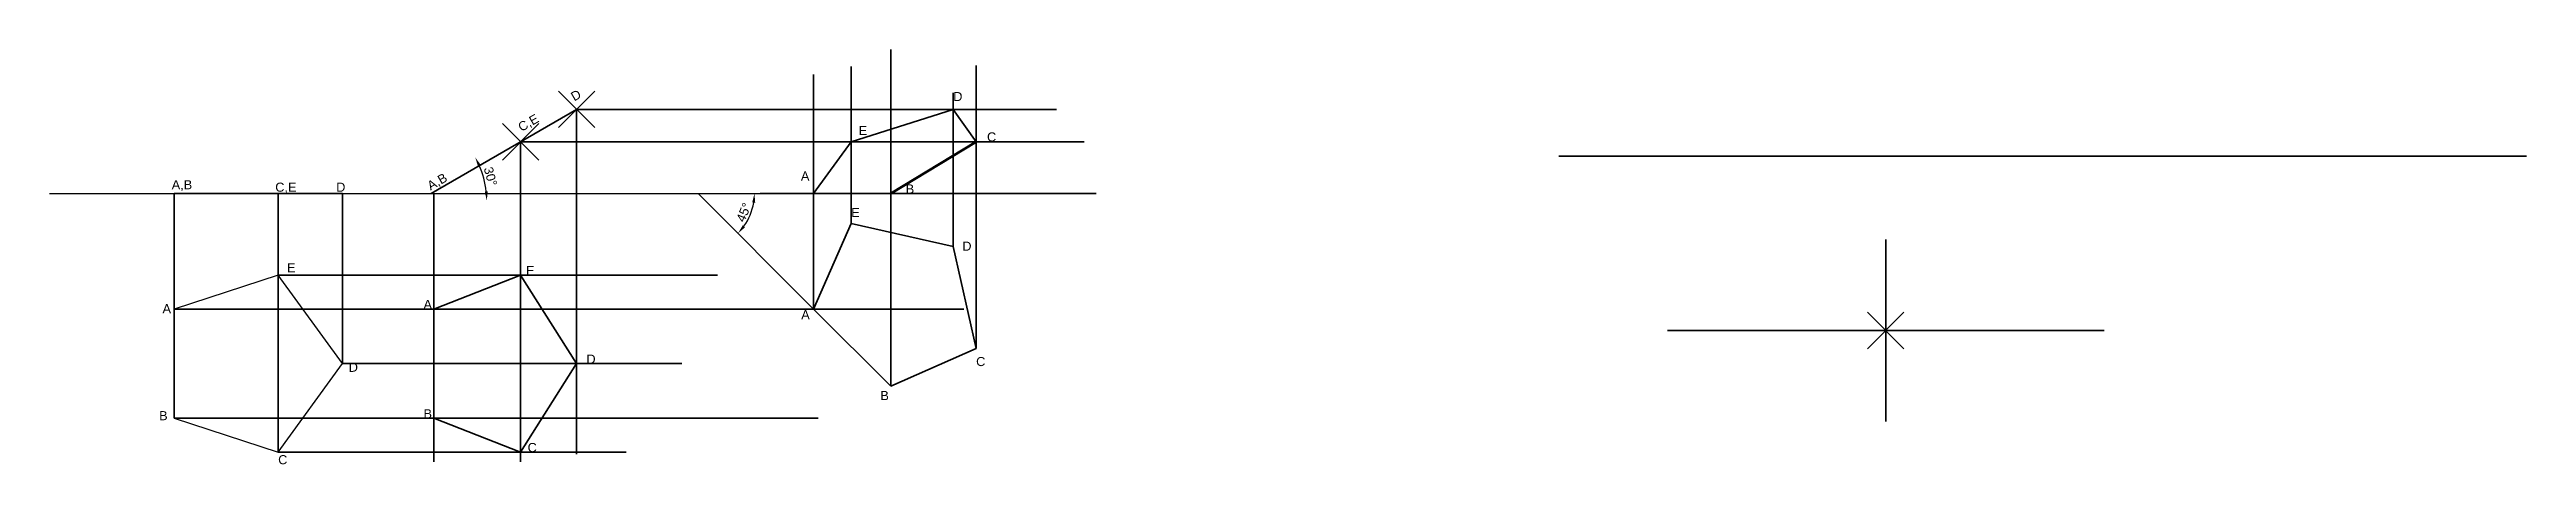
# Model space of a CAD drawing. Header units: millimetres. Extents: x 1850 to 5210, y 1386 to 2391.
# Drawn here: x 4529 to 5210, y 1772 to 1886 of the extents above; entities that cross this region are included whole.
import ezdxf

# ---------------------------------------------------------------- set-up
doc = ezdxf.new("R2010")
doc.units = ezdxf.units.MM
doc.header["$PDMODE"] = 3
doc.header["$PDSIZE"] = 5
doc.styles.get("Standard").update_dxf_attribs({"font": 'arial.ttf'})
doc.dimstyles.new('ISO-25', dxfattribs={"dimtxt": 2.5, "dimasz": 2.5, "dimexe": 1.25, "dimexo": 0.625, "dimtad": 1, "dimtxsty": 'Standard', "dimcen": 2.5, "dimadec": 0, "dimazin": 0, "dimtfac": 1, "dimtmove": 0, "dimatfit": 3, "dimfxl": 1, "dimarcsym": 0})

msp = doc.modelspace()

# ---------------------------------------------------------------- texts
at = {"lineweight": 35, "char_height": 2.5, "attachment_point": 1, "rotation": 30}
for s, insert in [('D', (4672.307, 1873.723)), ('C,E', (4657.801, 1865.347)), ('A,B', (4632.831, 1849.239))]:
    msp.add_mtext_dynamic_manual_height_columns(s, width=4.91871, gutter_width=12.5, heights=[0], dxfattribs=dict(at, insert=insert))
at = {"lineweight": 35, "char_height": 2.5, "attachment_point": 1}
for s, width, insert in [('D', 1.46232, (4777.709, 1874.162)), ('E', 1.46232, (4751.722, 1864.819)), ('C', 1.46232, (4786.984, 1863.082)), ('A', 1.46232, (4735.847, 1852.358)), ('A,B', 4.91871, (4562.955, 1849.956)), ('C,E', 4.91871, (4591.404, 1849.291)), ('D', 4.91871, (4608.154, 1849.291)), ('B', 1.46232, (4764.653, 1848.796)), ('E', 1.46232, (4749.668, 1842.313)), ('D', 1.46232, (4780.204, 1833.109)), ('E', 1.46232, (4594.648, 1827.166)), ('E', 1.46232, (4660.29, 1826.371)), ('A', 1.46232, (4560.429, 1815.952)), ('A', 1.46232, (4632.141, 1817.101)), ('A', 1.46232, (4735.936, 1814.301)), ('D', 1.46232, (4611.61, 1799.856)), ('D', 1.46232, (4676.913, 1802.101)), ('C', 1.46232, (4783.992, 1801.435)), ('B', 1.46232, (4757.675, 1792.089)), ('B', 1.46232, (4559.499, 1786.573)), ('B', 1.46232, (4632.141, 1787.101)), ('C', 1.46232, (4660.747, 1777.83)), ('C', 1.46232, (4592.202, 1774.486))]:
    msp.add_mtext_dynamic_manual_height_columns(s, width=width, gutter_width=12.5, heights=[0], dxfattribs=dict(at, insert=insert))

# ---------------------------------------------------------------- blocks, each defined once
blk = doc.blocks.new('*D10')
at = {"color": 0, "lineweight": -2, "transparency": 16777216}
blk.add_arc((4625.82, 1844.36), 23.7, 6.0465, 23.9535, dxfattribs=at)
at = {"color": 0, "lineweight": 35, "transparency": 16777216}
for points in [[(4647.11, 1853.79), (4647.85, 1854.17), (4646.35, 1856.21)], [(4649.81, 1846.87), (4648.98, 1846.83), (4649.52, 1844.36)]]:
    blk.add_solid(points, dxfattribs=at)
at = {"layer": 'Defpoints', "color": 0, "lineweight": 35, "transparency": 16777216}
for p in [(4665.73, 1867.4), (4649.16, 1848.47), (4625.75, 1844.31), (4626.46, 1844.36), (4672.63, 1844.36)]:
    blk.add_point(p, dxfattribs=at)
at = {"color": 0, "lineweight": 35, "transparency": 16777216, "insert": (4650.55, 1850.98), "char_height": 2.5, "attachment_point": 5, "rotation": 285}
blk.add_mtext('30°', dxfattribs=at)
blk = doc.blocks.new('*D18')
at = {"color": 0, "lineweight": -2, "transparency": 16777216}
blk.add_arc((4707.64, 1846.3), 15.43, 324.29081, 350.70919, dxfattribs=at)
at = {"color": 0, "lineweight": 35, "transparency": 16777216}
for points in [[(4722.46, 1843.84), (4723.29, 1843.77), (4723.08, 1846.3)], [(4720.49, 1837.02), (4719.86, 1837.56), (4718.56, 1835.38)]]:
    blk.add_solid(points, dxfattribs=at)
at = {"layer": 'Defpoints', "color": 0, "lineweight": 35, "transparency": 16777216}
for p in [(4529.38, 1846.3), (4707.64, 1846.3), (4724.67, 1846.3), (4721.01, 1838.58), (4739.34, 1814.6)]:
    blk.add_point(p, dxfattribs=at)
at = {"color": 0, "lineweight": 35, "transparency": 16777216, "insert": (4720.15, 1841.12), "char_height": 2.5, "attachment_point": 5, "rotation": 67.5}
blk.add_mtext('45°', dxfattribs=at)

# ---------------------------------------------------------------- dimensions: what is measured, and where the dimension line sits
at = {"lineweight": 35}
for base, line1, line2, picture, middle in [((4649.164, 1848.471), ((4625.749, 1844.312), (4665.729, 1867.395)), ((4626.464, 1844.355), (4672.63, 1844.355)), '*D10', (4650.554, 1850.982)), ((4721.008, 1838.579), ((4529.38, 1846.296), (4724.666, 1846.296)), ((4707.642, 1846.296), (4739.337, 1814.601)), '*D18', (4720.149, 1841.116))]:
    dim = msp.add_angular_dim_2l(base=base, line1=line1, line2=line2, dimstyle='ISO-25', dxfattribs=at)
    dim.commit()
    dim.dimension.update_dxf_attribs({"geometry": picture, "text_midpoint": middle})

# ---------------------------------------------------------------- linework, layer by layer
at = {"lineweight": 35}
for p, q in [((4760.551, 1793.388), (4760.551, 1885.798)), ((4739.337, 1814.601), (4739.337, 1878.998)), ((4749.668, 1838.042), (4749.668, 1881.192)), ((4783.992, 1803.718), (4783.992, 1881.411)), ((4777.709, 1831.759), (4777.709, 1873.953)), ((4674.213, 1869.379), (4674.213, 1774.761)), ((4674.213, 1869.379), (4806.118, 1869.379)), ((4658.828, 1860.496), (4658.828, 1772.636)), ((4658.828, 1860.496), (4813.637, 1860.496)), ((4944.073, 1856.527), (5209.999, 1856.527)), ((4563.67, 1784.601), (4563.67, 1846.296)), ((4563.67, 1846.296), (4609.836, 1846.296)), ((4592.202, 1823.871), (4592.202, 1846.296)), ((4592.202, 1775.33), (4592.202, 1846.296)), ((4609.836, 1799.601), (4609.836, 1846.296)), ((4634.948, 1846.339), (4634.948, 1772.636)), ((4724.666, 1846.296), (4816.954, 1846.296)), ((5033.932, 1833.697), (5033.932, 1783.697)), ((4592.202, 1823.871), (4712.954, 1823.871)), ((4563.67, 1814.601), (4780.611, 1814.601)), ((5033.932, 1808.697), (4973.932, 1808.697)), ((4973.932, 1808.697), (5093.932, 1808.697)), ((4609.836, 1799.601), (4703.17, 1799.601)), ((4563.67, 1784.601), (4740.605, 1784.601)), ((4592.202, 1775.33), (4687.856, 1775.33))]:
    msp.add_line(p, q, dxfattribs=at)
at = {"color": 41, "lineweight": 35, "true_color": 0xf4ee51}
for p, q in [((4634.233, 1846.296), (4674.213, 1869.379)), ((4777.709, 1869.379), (4749.668, 1860.496)), ((4783.992, 1860.496), (4777.709, 1869.379)), ((4749.668, 1860.496), (4739.337, 1846.296)), ((4707.642, 1846.296), (4739.337, 1814.601)), ((4739.337, 1846.296), (4760.551, 1846.296)), ((4749.668, 1838.042), (4739.337, 1814.601)), ((4777.709, 1831.759), (4749.668, 1838.042)), ((4783.992, 1803.718), (4777.709, 1831.759)), ((4658.828, 1823.871), (4634.948, 1814.601)), ((4674.213, 1799.601), (4658.828, 1823.871)), ((4634.948, 1814.601), (4634.948, 1784.601)), ((4739.337, 1814.601), (4760.551, 1793.388)), ((4760.551, 1793.388), (4783.992, 1803.718)), ((4658.828, 1775.33), (4674.213, 1799.601)), ((4634.948, 1784.601), (4658.828, 1775.33))]:
    msp.add_line(p, q, dxfattribs=at)
at = {"color": 41, "lineweight": 60, "true_color": 0xf4ee51}
msp.add_line((4760.551, 1846.296), (4783.992, 1860.496), dxfattribs=at)
for p, q in [((4529.38, 1846.296), (4724.666, 1846.296)), ((4563.67, 1814.601), (4563.67, 1846.296)), ((4563.67, 1814.601), (4563.67, 1784.601))]:
    msp.add_line(p, q)
at = {"color": 41, "lineweight": 30, "true_color": 0xf4ee51}
msp.add_lwpolyline([(4563.67, 1814.601), (4563.67, 1784.601), (4592.202, 1775.33), (4609.836, 1799.601), (4592.202, 1823.871)], close=True, dxfattribs=at)
at = {"lineweight": 35}
for p in [(4674.213, 1869.379), (4658.828, 1860.496), (5033.932, 1808.697)]:
    msp.add_point(p, dxfattribs=at)

msp.set_redraw_order([(e.dxf.handle, doc.entitydb.next_handle()) for e in msp.query("TEXT MTEXT ATTDEF DIMENSION ARC_DIMENSION")])  # texts and dimensions are drawn at this point

doc.saveas('drawing.dxf')
